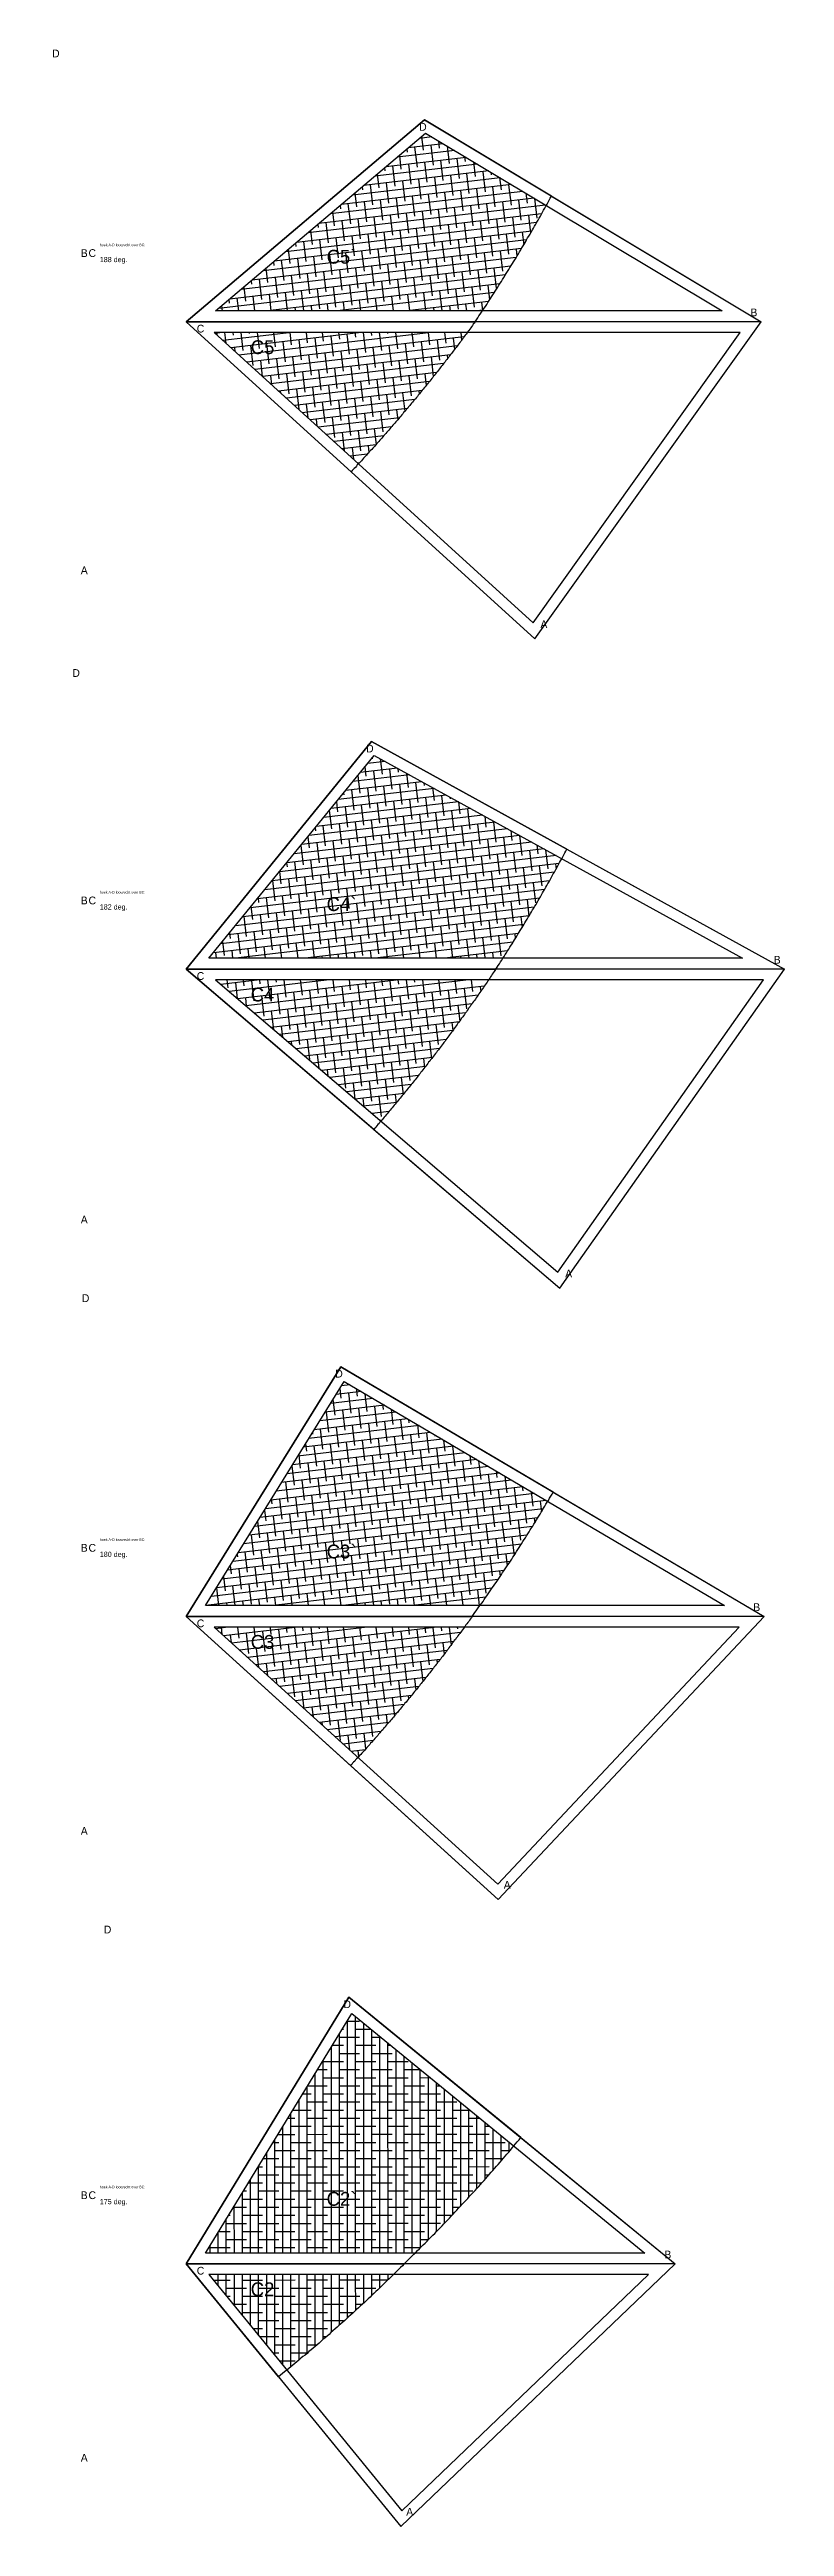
# Model space of a CAD drawing. Extents: x -8646 to 178477, y -34077 to 43180.
# Drawn here: x 174794 to 178202, y 22641 to 34119 of the extents above; entities that cross this region are included whole.
import ezdxf

# ---------------------------------------------------------------- set-up
doc = ezdxf.new("R2010")
doc.units = 0
doc.header["$MEASUREMENT"] = 0
for name, color, linetype in [('08-text.roosters', 7, 'CONTINUOUS'), ('81_roosters.GEVULD', 7, 'CONTINUOUS'), ('81_roosters.hatch', 252, 'CONTINUOUS'), ('81_roosters.offsets', 1, 'CONTINUOUS'), ('81_ROOSTERS_PLINE', 5, 'CONTINUOUS')]:
    doc.layers.add(name, color=color, linetype=linetype)
pattern_1 = [(173.33306, (-176495.31, 35858.085), (-4.35366, -37.24642), []), (263.33306, (-176495.31, 35858.085), (28.5391, -78.8465), [93.75, -56.25])]

msp = doc.modelspace()

# ---------------------------------------------------------------- texts
at = {"layer": '08-text.roosters'}
for s, height, p in [('D', 36, (174806, 34083, -1105)), ('D', 36, (176508, 33743)), ('B', 36, (174939, 33158)), ('C', 36, (174975, 33158)), ('hoek A-D loodrecht over BC: ', 12, (175027, 33208)), ('C5`', 64, (176079, 33127)), ('188 deg.', 24, (175027, 33134)), ('C', 36, (175477, 32808)), ('B', 36, (178044, 32883)), ('C5', 64, (175727, 32708)), ('A', 36, (174939, 31688, -1617)), ('A', 36, (177070, 31438)), ('D', 36, (174900, 31212, -860)), ('D', 36, (176262, 30862)), ('B', 36, (174939, 30158)), ('C', 36, (174975, 30158)), ('hoek A-D loodrecht over BC: ', 12, (175027, 30208)), ('C4`', 64, (176079, 30127)), ('182 deg.', 24, (175027, 30134)), ('C', 36, (175477, 29808)), ('B', 36, (178152, 29883)), ('C4', 64, (175727, 29708)), ('A', 36, (174939, 28679, -1733)), ('A', 36, (177185, 28429)), ('D', 36, (174944, 28315, -716)), ('D', 36, (176119, 27965)), ('hoek A-D loodrecht over BC: ', 12, (175027, 27208)), ('B', 36, (174939, 27158)), ('C', 36, (174975, 27158)), ('180 deg.', 24, (175027, 27134)), ('C3`', 64, (176079, 27127)), ('B', 36, (178057, 26883)), ('C', 36, (175477, 26808)), ('C3', 64, (175727, 26708)), ('A', 36, (174939, 25846, -1448)), ('A', 36, (176900, 25596)), ('D', 36, (175046, 25389, -755)), ('D', 36, (176157, 25043)), ('hoek A-D loodrecht over BC: ', 12, (175027, 24208)), ('B', 36, (174939, 24158)), ('C', 36, (174975, 24158)), ('175 deg.', 24, (175027, 24134)), ('C2`', 64, (176079, 24127)), ('B', 36, (177645, 23883)), ('C', 36, (175477, 23808)), ('C2', 64, (175727, 23708)), ('A', 36, (174939, 22941, -995)), ('A', 36, (176448, 22691))]:
    msp.add_text(s, height=height, dxfattribs=at).set_placement(p)

# ---------------------------------------------------------------- hatches: boundary and pattern name
at = {"layer": '81_roosters.hatch', "extrusion": (4.16334e-17, 1.56125e-16, -1)}
h = msp.add_hatch(dxfattribs=at)
h.set_pattern_fill('ANSI38', color=256, scale=300, style=0)
h.set_pattern_definition(pattern_1)
h.paths.add_polyline_path([(-177097, 33397), (-177096, 33394), (-177090, 33384), (-177085, 33375), (-177080, 33366), (-177075, 33357), (-177070, 33347), (-177064, 33338), (-177059, 33329), (-177054, 33319), (-177049, 33310), (-177043, 33301), (-177038, 33292), (-177033, 33283), (-177027, 33273), (-177022, 33264), (-177017, 33255), (-177011, 33246), (-177006, 33237), (-177001, 33227), (-176995, 33218), (-176990, 33209), (-176984, 33200), (-176979, 33191), (-176973, 33182), (-176968, 33172), (-176962, 33163), (-176957, 33154), (-176951, 33145), (-176946, 33136), (-176940, 33127), (-176935, 33118), (-176929, 33109), (-176924, 33100), (-176918, 33091), (-176912, 33082), (-176907, 33073), (-176901, 33063), (-176895, 33054), (-176890, 33045), (-176884, 33036), (-176878, 33027), (-176873, 33018), (-176867, 33009), (-176861, 33000), (-176855, 32992), (-176850, 32983), (-176844, 32974), (-176838, 32965), (-176832, 32956), (-176827, 32947), (-176821, 32938), (-176815, 32929), (-176809, 32920), (-176803, 32911), (-176801, 32908), (-175564, 32908), (-176538, 33732)])
h.paths.add_polyline_path([(-176731, 32808), (-176730, 32807), (-176726, 32801), (-176722, 32796), (-176717, 32790), (-176713, 32784), (-176709, 32779), (-176705, 32773), (-176701, 32767), (-176696, 32762), (-176692, 32756), (-176688, 32750), (-176684, 32745), (-176679, 32739), (-176675, 32734), (-176671, 32728), (-176666, 32722), (-176662, 32717), (-176658, 32711), (-176654, 32706), (-176649, 32700), (-176645, 32694), (-176641, 32689), (-176636, 32683), (-176632, 32678), (-176628, 32672), (-176623, 32666), (-176619, 32661), (-176615, 32655), (-176610, 32650), (-176606, 32644), (-176602, 32639), (-176597, 32633), (-176593, 32628), (-176588, 32622), (-176584, 32617), (-176580, 32611), (-176575, 32606), (-176571, 32600), (-176567, 32595), (-176562, 32589), (-176558, 32583), (-176553, 32578), (-176549, 32572), (-176544, 32567), (-176540, 32562), (-176536, 32556), (-176531, 32551), (-176527, 32545), (-176522, 32540), (-176518, 32534), (-176513, 32529), (-176509, 32523), (-176504, 32518), (-176500, 32512), (-176495, 32507), (-176491, 32501), (-176486, 32496), (-176482, 32491), (-176477, 32485), (-176473, 32480), (-176468, 32474), (-176464, 32469), (-176459, 32463), (-176455, 32458), (-176450, 32453), (-176446, 32447), (-176441, 32442), (-176436, 32437), (-176432, 32431), (-176427, 32426), (-176423, 32420), (-176418, 32415), (-176414, 32410), (-176409, 32404), (-176404, 32399), (-176400, 32394), (-176395, 32388), (-176391, 32383), (-176386, 32378), (-176381, 32372), (-176377, 32367), (-176372, 32362), (-176367, 32356), (-176363, 32351), (-176358, 32346), (-176354, 32340), (-176349, 32335), (-176344, 32330), (-176340, 32324), (-176335, 32319), (-176330, 32314), (-176326, 32309), (-176321, 32303), (-176316, 32298), (-176311, 32293), (-176307, 32287), (-176302, 32282), (-176297, 32277), (-176293, 32272), (-176288, 32266), (-176283, 32261), (-176278, 32256), (-176274, 32251), (-176269, 32246), (-176264, 32240), (-176259, 32235), (-176255, 32230), (-176250, 32225), (-176245, 32220), (-176240, 32214), (-176236, 32209), (-176231, 32204), (-176227, 32199), (-175557, 32808)])
h.paths.add_polyline_path([(-175743, 32692), (-175818, 32692), (-175818, 32788), (-175743, 32788)], flags=24)
h = msp.add_hatch(dxfattribs=at)
h.set_pattern_fill('ANSI38', color=256, scale=300, style=0)
h.set_pattern_definition(pattern_1)
h.paths.add_polyline_path([(-177169, 30370), (-177169, 30369), (-177164, 30360), (-177159, 30352), (-177154, 30343), (-177149, 30334), (-177145, 30325), (-177140, 30316), (-177135, 30307), (-177130, 30299), (-177125, 30290), (-177120, 30281), (-177115, 30272), (-177110, 30263), (-177105, 30255), (-177100, 30246), (-177095, 30237), (-177090, 30228), (-177085, 30219), (-177080, 30211), (-177075, 30202), (-177070, 30193), (-177065, 30184), (-177060, 30176), (-177055, 30167), (-177050, 30158), (-177044, 30150), (-177039, 30141), (-177034, 30132), (-177029, 30124), (-177024, 30115), (-177019, 30106), (-177013, 30098), (-177008, 30089), (-177003, 30080), (-176998, 30072), (-176993, 30063), (-176987, 30054), (-176982, 30046), (-176977, 30037), (-176972, 30029), (-176966, 30020), (-176961, 30011), (-176956, 30003), (-176950, 29994), (-176945, 29986), (-176940, 29977), (-176934, 29969), (-176929, 29960), (-176923, 29951), (-176918, 29943), (-176913, 29934), (-176907, 29926), (-176902, 29917), (-176896, 29909), (-176896, 29908), (-175533, 29908), (-176299, 30848)])
h.paths.add_polyline_path([(-176830, 29808), (-176827, 29804), (-176823, 29798), (-176818, 29791), (-176814, 29785), (-176810, 29779), (-176806, 29773), (-176802, 29767), (-176798, 29761), (-176794, 29755), (-176790, 29749), (-176785, 29743), (-176781, 29737), (-176777, 29731), (-176773, 29725), (-176769, 29719), (-176765, 29713), (-176760, 29707), (-176756, 29701), (-176752, 29696), (-176748, 29690), (-176744, 29684), (-176739, 29678), (-176735, 29672), (-176731, 29666), (-176727, 29660), (-176722, 29654), (-176718, 29648), (-176714, 29642), (-176710, 29636), (-176705, 29630), (-176701, 29624), (-176697, 29618), (-176693, 29612), (-176688, 29607), (-176684, 29601), (-176680, 29595), (-176675, 29589), (-176671, 29583), (-176667, 29577), (-176662, 29571), (-176658, 29565), (-176654, 29559), (-176649, 29554), (-176645, 29548), (-176641, 29542), (-176636, 29536), (-176632, 29530), (-176628, 29524), (-176623, 29518), (-176619, 29513), (-176614, 29507), (-176610, 29501), (-176606, 29495), (-176601, 29489), (-176597, 29484), (-176592, 29478), (-176588, 29472), (-176583, 29466), (-176579, 29460), (-176575, 29455), (-176570, 29449), (-176566, 29443), (-176561, 29437), (-176557, 29431), (-176552, 29426), (-176548, 29420), (-176543, 29414), (-176539, 29408), (-176534, 29403), (-176530, 29397), (-176525, 29391), (-176521, 29385), (-176516, 29380), (-176512, 29374), (-176507, 29368), (-176503, 29363), (-176498, 29357), (-176494, 29351), (-176489, 29345), (-176485, 29340), (-176480, 29334), (-176475, 29328), (-176471, 29323), (-176466, 29317), (-176462, 29311), (-176457, 29306), (-176453, 29300), (-176448, 29294), (-176443, 29289), (-176439, 29283), (-176434, 29277), (-176429, 29272), (-176425, 29266), (-176420, 29260), (-176416, 29255), (-176411, 29249), (-176406, 29243), (-176402, 29238), (-176397, 29232), (-176392, 29227), (-176388, 29221), (-176383, 29215), (-176378, 29210), (-176374, 29204), (-176369, 29199), (-176364, 29193), (-176359, 29187), (-176355, 29182), (-176350, 29176), (-176345, 29171), (-176341, 29165), (-176336, 29160), (-176331, 29154), (-176330, 29153), (-175563, 29808)])
h.paths.add_polyline_path([(-175743, 29692), (-175818, 29692), (-175818, 29788), (-175743, 29788)], flags=24)
h = msp.add_hatch(dxfattribs=at)
h.set_pattern_fill('ANSI38', color=256, scale=300, style=0)
h.set_pattern_definition(pattern_1)
h.paths.add_polyline_path([(-177104, 27391), (-177102, 27387), (-177096, 27378), (-177091, 27369), (-177085, 27360), (-177080, 27350), (-177074, 27341), (-177069, 27332), (-177063, 27323), (-177057, 27314), (-177052, 27305), (-177046, 27295), (-177040, 27286), (-177035, 27277), (-177029, 27268), (-177023, 27259), (-177018, 27250), (-177012, 27241), (-177006, 27232), (-177001, 27223), (-176995, 27214), (-176989, 27205), (-176983, 27195), (-176977, 27186), (-176972, 27177), (-176966, 27168), (-176960, 27159), (-176954, 27150), (-176948, 27141), (-176942, 27132), (-176937, 27123), (-176931, 27114), (-176925, 27105), (-176919, 27097), (-176913, 27088), (-176907, 27079), (-176901, 27070), (-176895, 27061), (-176889, 27052), (-176883, 27043), (-176877, 27034), (-176871, 27025), (-176865, 27016), (-176859, 27007), (-176853, 26999), (-176847, 26990), (-176841, 26981), (-176834, 26972), (-176828, 26963), (-176822, 26954), (-176816, 26946), (-176810, 26937), (-176804, 26928), (-176798, 26919), (-176791, 26911), (-176790, 26908), (-175517, 26908), (-176160, 27947)])
h.paths.add_polyline_path([(-176718, 26808), (-176717, 26807), (-176713, 26802), (-176709, 26796), (-176705, 26790), (-176701, 26785), (-176696, 26779), (-176692, 26774), (-176688, 26768), (-176684, 26762), (-176680, 26757), (-176676, 26751), (-176671, 26746), (-176667, 26740), (-176663, 26735), (-176659, 26729), (-176655, 26723), (-176650, 26718), (-176646, 26712), (-176642, 26707), (-176638, 26701), (-176634, 26696), (-176629, 26690), (-176625, 26685), (-176621, 26679), (-176617, 26674), (-176612, 26668), (-176608, 26662), (-176604, 26657), (-176600, 26651), (-176595, 26646), (-176591, 26640), (-176587, 26635), (-176582, 26629), (-176578, 26624), (-176574, 26618), (-176570, 26613), (-176565, 26607), (-176561, 26602), (-176557, 26597), (-176552, 26591), (-176548, 26586), (-176544, 26580), (-176539, 26575), (-176535, 26569), (-176531, 26564), (-176526, 26558), (-176522, 26553), (-176517, 26547), (-176513, 26542), (-176509, 26537), (-176504, 26531), (-176500, 26526), (-176496, 26520), (-176491, 26515), (-176487, 26510), (-176482, 26504), (-176478, 26499), (-176474, 26493), (-176469, 26488), (-176465, 26483), (-176460, 26477), (-176456, 26472), (-176451, 26466), (-176447, 26461), (-176442, 26456), (-176438, 26450), (-176434, 26445), (-176429, 26440), (-176425, 26434), (-176420, 26429), (-176416, 26424), (-176411, 26418), (-176407, 26413), (-176402, 26408), (-176398, 26402), (-176393, 26397), (-176389, 26392), (-176384, 26386), (-176380, 26381), (-176375, 26376), (-176371, 26370), (-176366, 26365), (-176361, 26360), (-176357, 26355), (-176352, 26349), (-176348, 26344), (-176343, 26339), (-176339, 26333), (-176334, 26328), (-176329, 26323), (-176325, 26318), (-176320, 26312), (-176316, 26307), (-176311, 26302), (-176307, 26297), (-176302, 26292), (-176297, 26286), (-176293, 26281), (-176288, 26276), (-176283, 26271), (-176279, 26265), (-176274, 26260), (-176270, 26255), (-176265, 26250), (-176260, 26245), (-176256, 26239), (-176251, 26234), (-176246, 26229), (-176242, 26224), (-176237, 26219), (-176232, 26214), (-176227, 26208), (-176224, 26204), (-175557, 26808)])
h.paths.add_polyline_path([(-175743, 26692), (-175818, 26692), (-175818, 26788), (-175743, 26788)], flags=24)
at = {"layer": '81_roosters.hatch'}
h = msp.add_hatch(dxfattribs=at)
h.set_pattern_fill('ANSI38', color=256, scale=300, style=0)
h.set_pattern_definition([(270.0126, (176438.476, 23858.085), (37.5, 0.0082), []), (0.0126, (176438.476, 23858.085), (74.9918, 37.5165), [93.75, -56.25])])
h.paths.add_polyline_path([(175895, 23366), (175903, 23373), (175913, 23381), (175922, 23388), (175932, 23396), (175941, 23404), (175950, 23412), (175960, 23420), (175969, 23428), (175979, 23435), (175988, 23443), (175997, 23451), (176007, 23459), (176016, 23467), (176025, 23475), (176035, 23483), (176044, 23491), (176053, 23499), (176062, 23507), (176072, 23515), (176081, 23523), (176090, 23531), (176099, 23539), (176108, 23548), (176118, 23556), (176127, 23564), (176136, 23572), (176145, 23580), (176154, 23588), (176163, 23596), (176172, 23605), (176181, 23613), (176191, 23621), (176200, 23629), (176209, 23638), (176218, 23646), (176227, 23654), (176236, 23663), (176245, 23671), (176254, 23679), (176263, 23688), (176271, 23696), (176280, 23704), (176289, 23713), (176298, 23721), (176307, 23730), (176316, 23738), (176325, 23747), (176334, 23755), (176342, 23764), (176351, 23772), (176360, 23781), (176369, 23789), (176378, 23798), (176386, 23806), (176388, 23808), (175533, 23808)])
h.paths.add_polyline_path([(176489, 23908), (176492, 23910), (176501, 23919), (176509, 23928), (176518, 23937), (176527, 23946), (176536, 23954), (176545, 23963), (176553, 23972), (176562, 23981), (176571, 23990), (176580, 23999), (176588, 24008), (176597, 24017), (176606, 24025), (176614, 24034), (176623, 24043), (176631, 24052), (176640, 24061), (176649, 24070), (176657, 24079), (176666, 24088), (176674, 24098), (176683, 24107), (176691, 24116), (176700, 24125), (176708, 24134), (176717, 24143), (176725, 24152), (176734, 24161), (176742, 24171), (176750, 24180), (176759, 24189), (176767, 24198), (176775, 24207), (176784, 24217), (176792, 24226), (176800, 24235), (176809, 24244), (176817, 24254), (176825, 24263), (176833, 24272), (176842, 24282), (176850, 24291), (176858, 24300), (176866, 24310), (176874, 24319), (176883, 24329), (176891, 24338), (176899, 24348), (176907, 24357), (176915, 24366), (176923, 24376), (176931, 24385), (176939, 24395), (176947, 24404), (176195, 25018), (175517, 23908)])
h.paths.add_polyline_path([(175711, 23692), (175850, 23692), (175850, 23788), (175711, 23788)], flags=24)

# ---------------------------------------------------------------- linework, layer by layer
at = {"layer": '81_roosters.GEVULD', "extrusion": (5.27356e-16, 3.33067e-16, -1)}
msp.add_lwpolyline([(-176768, 32858), (-176774, 32867), (-176780, 32876), (-176785, 32885), (-176791, 32893), (-176797, 32902), (-176803, 32911), (-176809, 32920), (-176815, 32929), (-176821, 32938), (-176827, 32947), (-176832, 32956), (-176838, 32965), (-176844, 32974), (-176850, 32983), (-176855, 32992), (-176861, 33000), (-176867, 33009), (-176873, 33018), (-176878, 33027), (-176884, 33036), (-176890, 33045), (-176895, 33054), (-176901, 33063), (-176907, 33073), (-176912, 33082), (-176918, 33091), (-176924, 33100), (-176929, 33109), (-176935, 33118), (-176940, 33127), (-176946, 33136), (-176951, 33145), (-176957, 33154), (-176962, 33163), (-176968, 33172), (-176973, 33182), (-176979, 33191), (-176984, 33200), (-176990, 33209), (-176995, 33218), (-177001, 33227), (-177006, 33237), (-177011, 33246), (-177017, 33255), (-177022, 33264), (-177027, 33273), (-177033, 33283), (-177038, 33292), (-177043, 33301), (-177049, 33310), (-177054, 33319), (-177059, 33329), (-177064, 33338), (-177070, 33347), (-177075, 33357), (-177080, 33366), (-177085, 33375), (-177090, 33384), (-177096, 33394), (-177101, 33403), (-177106, 33412), (-177111, 33422), (-177116, 33431), (-177121, 33440), (-176533, 33793), (-175427, 32858), (-176768, 32858)], dxfattribs=at)
at = {"layer": '81_roosters.GEVULD'}
for points in [[(176768, 32858), (176764, 32852), (176759, 32847), (176755, 32841), (176751, 32835), (176747, 32830), (176743, 32824), (176738, 32818), (176734, 32813), (176730, 32807), (176726, 32801), (176722, 32796), (176717, 32790), (176713, 32784), (176709, 32779), (176705, 32773), (176701, 32767), (176696, 32762), (176692, 32756), (176688, 32750), (176684, 32745), (176679, 32739), (176675, 32734), (176671, 32728), (176666, 32722), (176662, 32717), (176658, 32711), (176654, 32706), (176649, 32700), (176645, 32694), (176641, 32689), (176636, 32683), (176632, 32678), (176628, 32672), (176623, 32666), (176619, 32661), (176615, 32655), (176610, 32650), (176606, 32644), (176602, 32639), (176597, 32633), (176593, 32628), (176588, 32622), (176584, 32617), (176580, 32611), (176575, 32606), (176571, 32600), (176567, 32595), (176562, 32589), (176558, 32583), (176553, 32578), (176549, 32572), (176544, 32567), (176540, 32562), (176536, 32556), (176531, 32551), (176527, 32545), (176522, 32540), (176518, 32534), (176513, 32529), (176509, 32523), (176504, 32518), (176500, 32512), (176495, 32507), (176491, 32501), (176486, 32496), (176482, 32491), (176477, 32485), (176473, 32480), (176468, 32474), (176464, 32469), (176459, 32463), (176455, 32458), (176450, 32453), (176446, 32447), (176441, 32442), (176436, 32437), (176432, 32431), (176427, 32426), (176423, 32420), (176418, 32415), (176414, 32410), (176409, 32404), (176404, 32399), (176400, 32394), (176395, 32388), (176391, 32383), (176386, 32378), (176381, 32372), (176377, 32367), (176372, 32362), (176367, 32356), (176363, 32351), (176358, 32346), (176354, 32340), (176349, 32335), (176344, 32330), (176340, 32324), (176335, 32319), (176330, 32314), (176326, 32309), (176321, 32303), (176316, 32298), (176311, 32293), (176307, 32287), (176302, 32282), (176297, 32277), (176293, 32272), (176288, 32266), (176283, 32261), (176278, 32256), (176274, 32251), (176269, 32246), (176264, 32240), (176259, 32235), (176255, 32230), (176250, 32225), (176245, 32220), (176240, 32214), (176236, 32209), (176231, 32204), (176226, 32199), (176221, 32194), (176217, 32188), (176212, 32183), (176207, 32178), (176202, 32173), (176197, 32168), (176192, 32163), (175427, 32858), (176768, 32858)], [(176863, 29858), (176859, 29852), (176855, 29846), (176851, 29840), (176847, 29834), (176843, 29828), (176839, 29822), (176835, 29816), (176831, 29810), (176827, 29804), (176823, 29798), (176818, 29791), (176814, 29785), (176810, 29779), (176806, 29773), (176802, 29767), (176798, 29761), (176794, 29755), (176790, 29749), (176785, 29743), (176781, 29737), (176777, 29731), (176773, 29725), (176769, 29719), (176765, 29713), (176760, 29707), (176756, 29701), (176752, 29696), (176748, 29690), (176744, 29684), (176739, 29678), (176735, 29672), (176731, 29666), (176727, 29660), (176722, 29654), (176718, 29648), (176714, 29642), (176710, 29636), (176705, 29630), (176701, 29624), (176697, 29618), (176693, 29612), (176688, 29607), (176684, 29601), (176680, 29595), (176675, 29589), (176671, 29583), (176667, 29577), (176662, 29571), (176658, 29565), (176654, 29559), (176649, 29554), (176645, 29548), (176641, 29542), (176636, 29536), (176632, 29530), (176628, 29524), (176623, 29518), (176619, 29513), (176614, 29507), (176610, 29501), (176606, 29495), (176601, 29489), (176597, 29484), (176592, 29478), (176588, 29472), (176583, 29466), (176579, 29460), (176575, 29455), (176570, 29449), (176566, 29443), (176561, 29437), (176557, 29431), (176552, 29426), (176548, 29420), (176543, 29414), (176539, 29408), (176534, 29403), (176530, 29397), (176525, 29391), (176521, 29385), (176516, 29380), (176512, 29374), (176507, 29368), (176503, 29363), (176498, 29357), (176494, 29351), (176489, 29345), (176485, 29340), (176480, 29334), (176475, 29328), (176471, 29323), (176466, 29317), (176462, 29311), (176457, 29306), (176453, 29300), (176448, 29294), (176443, 29289), (176439, 29283), (176434, 29277), (176429, 29272), (176425, 29266), (176420, 29260), (176416, 29255), (176411, 29249), (176406, 29243), (176402, 29238), (176397, 29232), (176392, 29227), (176388, 29221), (176383, 29215), (176378, 29210), (176374, 29204), (176369, 29199), (176364, 29193), (176359, 29187), (176355, 29182), (176350, 29176), (176345, 29171), (176341, 29165), (176336, 29160), (176331, 29154), (176326, 29149), (176322, 29143), (176317, 29137), (176312, 29132), (176307, 29126), (176302, 29121), (176298, 29115), (175427, 29858), (176863, 29858)], [(176754, 26858), (176750, 26852), (176746, 26847), (176742, 26841), (176738, 26835), (176733, 26830), (176729, 26824), (176725, 26819), (176721, 26813), (176717, 26807), (176713, 26802), (176709, 26796), (176705, 26790), (176701, 26785), (176696, 26779), (176692, 26774), (176688, 26768), (176684, 26762), (176680, 26757), (176676, 26751), (176671, 26746), (176667, 26740), (176663, 26735), (176659, 26729), (176655, 26723), (176650, 26718), (176646, 26712), (176642, 26707), (176638, 26701), (176634, 26696), (176629, 26690), (176625, 26685), (176621, 26679), (176617, 26674), (176612, 26668), (176608, 26662), (176604, 26657), (176600, 26651), (176595, 26646), (176591, 26640), (176587, 26635), (176582, 26629), (176578, 26624), (176574, 26618), (176570, 26613), (176565, 26607), (176561, 26602), (176557, 26597), (176552, 26591), (176548, 26586), (176544, 26580), (176539, 26575), (176535, 26569), (176531, 26564), (176526, 26558), (176522, 26553), (176517, 26547), (176513, 26542), (176509, 26537), (176504, 26531), (176500, 26526), (176496, 26520), (176491, 26515), (176487, 26510), (176482, 26504), (176478, 26499), (176474, 26493), (176469, 26488), (176465, 26483), (176460, 26477), (176456, 26472), (176451, 26466), (176447, 26461), (176442, 26456), (176438, 26450), (176434, 26445), (176429, 26440), (176425, 26434), (176420, 26429), (176416, 26424), (176411, 26418), (176407, 26413), (176402, 26408), (176398, 26402), (176393, 26397), (176389, 26392), (176384, 26386), (176380, 26381), (176375, 26376), (176371, 26370), (176366, 26365), (176361, 26360), (176357, 26355), (176352, 26349), (176348, 26344), (176343, 26339), (176339, 26333), (176334, 26328), (176329, 26323), (176325, 26318), (176320, 26312), (176316, 26307), (176311, 26302), (176307, 26297), (176302, 26292), (176297, 26286), (176293, 26281), (176288, 26276), (176283, 26271), (176279, 26265), (176274, 26260), (176270, 26255), (176265, 26250), (176260, 26245), (176256, 26239), (176251, 26234), (176246, 26229), (176242, 26224), (176237, 26219), (176232, 26214), (176227, 26208), (176223, 26203), (176218, 26198), (176213, 26193), (176209, 26188), (176204, 26183), (176199, 26178), (176195, 26172), (176190, 26167), (175427, 26858), (176754, 26858)], [(176438, 23858), (176430, 23849), (176421, 23841), (176412, 23832), (176404, 23824), (176395, 23815), (176386, 23806), (176378, 23798), (176369, 23789), (176360, 23781), (176351, 23772), (176342, 23764), (176334, 23755), (176325, 23747), (176316, 23738), (176307, 23730), (176298, 23721), (176289, 23713), (176280, 23704), (176271, 23696), (176263, 23688), (176254, 23679), (176245, 23671), (176236, 23663), (176227, 23654), (176218, 23646), (176209, 23638), (176200, 23629), (176191, 23621), (176181, 23613), (176172, 23605), (176163, 23596), (176154, 23588), (176145, 23580), (176136, 23572), (176127, 23564), (176118, 23556), (176108, 23548), (176099, 23539), (176090, 23531), (176081, 23523), (176072, 23515), (176062, 23507), (176053, 23499), (176044, 23491), (176035, 23483), (176025, 23475), (176016, 23467), (176007, 23459), (175997, 23451), (175988, 23443), (175979, 23435), (175969, 23428), (175960, 23420), (175950, 23412), (175941, 23404), (175932, 23396), (175922, 23388), (175913, 23381), (175903, 23373), (175894, 23365), (175884, 23357), (175875, 23350), (175865, 23342), (175856, 23334), (175427, 23858), (176438, 23858)]]:
    msp.add_lwpolyline(points, dxfattribs=at)
at = {"layer": '81_roosters.GEVULD', "extrusion": (2.77556e-17, -5.76796e-16, -1)}
msp.add_lwpolyline([(-176863, 29858), (-176869, 29867), (-176874, 29875), (-176880, 29883), (-176885, 29892), (-176891, 29900), (-176896, 29909), (-176902, 29917), (-176907, 29926), (-176913, 29934), (-176918, 29943), (-176923, 29951), (-176929, 29960), (-176934, 29969), (-176940, 29977), (-176945, 29986), (-176950, 29994), (-176956, 30003), (-176961, 30011), (-176966, 30020), (-176972, 30029), (-176977, 30037), (-176982, 30046), (-176987, 30054), (-176993, 30063), (-176998, 30072), (-177003, 30080), (-177008, 30089), (-177013, 30098), (-177019, 30106), (-177024, 30115), (-177029, 30124), (-177034, 30132), (-177039, 30141), (-177044, 30150), (-177050, 30158), (-177055, 30167), (-177060, 30176), (-177065, 30184), (-177070, 30193), (-177075, 30202), (-177080, 30211), (-177085, 30219), (-177090, 30228), (-177095, 30237), (-177100, 30246), (-177105, 30255), (-177110, 30263), (-177115, 30272), (-177120, 30281), (-177125, 30290), (-177130, 30299), (-177135, 30307), (-177140, 30316), (-177145, 30325), (-177149, 30334), (-177154, 30343), (-177159, 30352), (-177164, 30360), (-177169, 30369), (-177174, 30378), (-177178, 30387), (-177183, 30396), (-177188, 30405), (-177193, 30414), (-176287, 30912), (-175427, 29858), (-176863, 29858)], dxfattribs=at)
at = {"layer": '81_roosters.GEVULD', "extrusion": (-1.38778e-16, -2.58474e-16, -1)}
msp.add_lwpolyline([(-176754, 26858), (-176760, 26867), (-176766, 26876), (-176773, 26884), (-176779, 26893), (-176785, 26902), (-176791, 26911), (-176798, 26919), (-176804, 26928), (-176810, 26937), (-176816, 26946), (-176822, 26954), (-176828, 26963), (-176834, 26972), (-176841, 26981), (-176847, 26990), (-176853, 26999), (-176859, 27007), (-176865, 27016), (-176871, 27025), (-176877, 27034), (-176883, 27043), (-176889, 27052), (-176895, 27061), (-176901, 27070), (-176907, 27079), (-176913, 27088), (-176919, 27097), (-176925, 27105), (-176931, 27114), (-176937, 27123), (-176942, 27132), (-176948, 27141), (-176954, 27150), (-176960, 27159), (-176966, 27168), (-176972, 27177), (-176977, 27186), (-176983, 27195), (-176989, 27205), (-176995, 27214), (-177001, 27223), (-177006, 27232), (-177012, 27241), (-177018, 27250), (-177023, 27259), (-177029, 27268), (-177035, 27277), (-177040, 27286), (-177046, 27295), (-177052, 27305), (-177057, 27314), (-177063, 27323), (-177069, 27332), (-177074, 27341), (-177080, 27350), (-177085, 27360), (-177091, 27369), (-177096, 27378), (-177102, 27387), (-177107, 27396), (-177113, 27406), (-177118, 27415), (-177124, 27424), (-177129, 27434), (-176144, 28015), (-175427, 26858), (-176754, 26858)], dxfattribs=at)
at = {"layer": '81_roosters.GEVULD', "extrusion": (-2.77556e-16, 1.56125e-16, -1)}
msp.add_lwpolyline([(-176438, 23858), (-176447, 23867), (-176456, 23875), (-176465, 23884), (-176474, 23893), (-176483, 23902), (-176492, 23910), (-176501, 23919), (-176509, 23928), (-176518, 23937), (-176527, 23946), (-176536, 23954), (-176545, 23963), (-176553, 23972), (-176562, 23981), (-176571, 23990), (-176580, 23999), (-176588, 24008), (-176597, 24017), (-176606, 24025), (-176614, 24034), (-176623, 24043), (-176631, 24052), (-176640, 24061), (-176649, 24070), (-176657, 24079), (-176666, 24088), (-176674, 24098), (-176683, 24107), (-176691, 24116), (-176700, 24125), (-176708, 24134), (-176717, 24143), (-176725, 24152), (-176734, 24161), (-176742, 24171), (-176750, 24180), (-176759, 24189), (-176767, 24198), (-176775, 24207), (-176784, 24217), (-176792, 24226), (-176800, 24235), (-176809, 24244), (-176817, 24254), (-176825, 24263), (-176833, 24272), (-176842, 24282), (-176850, 24291), (-176858, 24300), (-176866, 24310), (-176874, 24319), (-176883, 24329), (-176891, 24338), (-176899, 24348), (-176907, 24357), (-176915, 24366), (-176923, 24376), (-176931, 24385), (-176939, 24395), (-176947, 24404), (-176955, 24414), (-176963, 24424), (-176971, 24433), (-176979, 24443), (-176182, 25093), (-175427, 23858), (-176438, 23858)], dxfattribs=at)
at = {"layer": '81_roosters.offsets', "flags": 128}
for points in [[(175427, 32858), (176533, 33793), (178094, 32858)], [(175564, 32908), (176538, 33732), (177913, 32908)], [(175427, 32858), (177045, 31388), (178094, 32858)], [(175557, 32808), (177037, 31463), (177997, 32808)], [(175427, 29858), (176287, 30912), (178202, 29858)], [(175533, 29908), (176299, 30848), (178007, 29908)], [(175427, 29858), (177160, 28379), (178202, 29858)], [(175563, 29808), (177151, 28453), (178105, 29808)], [(175427, 26858), (176144, 28015), (178107, 26858)], [(175517, 26908), (176160, 27947), (177923, 26908)], [(175427, 26858), (176875, 25546), (178107, 26858)], [(175557, 26808), (176872, 25617), (177991, 26808)], [(175427, 23858), (176182, 25093), (177695, 23858)], [(175517, 23908), (176195, 25018), (177555, 23908)], [(175427, 23858), (176423, 22641), (177695, 23858)], [(175533, 23808), (176427, 22714), (177571, 23808)]]:
    msp.add_lwpolyline(points, close=True, dxfattribs=at)
at = {"layer": '81_ROOSTERS_PLINE', "extrusion": (-0.989768, -0.142688, -1.08594e-15)}
msp.add_lwpolyline([(-7859, -1340), (-7868, -1346), (-7876, -1352), (-7885, -1358), (-7894, -1364), (-7903, -1370), (-7912, -1376), (-7921, -1382), (-7930, -1387), (-7939, -1393), (-7948, -1399), (-7956, -1405), (-7965, -1411), (-7974, -1417), (-7983, -1422), (-7992, -1428), (-8001, -1434), (-8010, -1440), (-8019, -1445), (-8028, -1451), (-8037, -1457), (-8046, -1462), (-8055, -1468), (-8064, -1474), (-8073, -1479), (-8082, -1485), (-8091, -1491), (-8100, -1496), (-8109, -1502), (-8119, -1507), (-8128, -1513), (-8137, -1518), (-8146, -1524), (-8155, -1529), (-8164, -1535), (-8173, -1540), (-8182, -1546), (-8191, -1551), (-8201, -1557), (-8210, -1562), (-8219, -1568), (-8228, -1573), (-8237, -1579), (-8246, -1584), (-8256, -1589), (-8265, -1595), (-8274, -1600), (-8283, -1605), (-8292, -1611), (-8302, -1616), (-8311, -1621), (-8320, -1626), (-8329, -1632), (-8339, -1637), (-8348, -1642), (-8357, -1647), (-8367, -1653), (-8376, -1658), (-8385, -1663), (-8394, -1668), (-8404, -1673), (-8413, -1678), (-8422, -1684), (-8432, -1689), (-8441, -1694), (-8794, -1105), (-7859, 0), (-7859, -1340)], dxfattribs=at)
at = {"layer": '81_ROOSTERS_PLINE', "extrusion": (0.989768, 0.142688, 1.60288e-15)}
msp.add_lwpolyline([(8441, -1694), (7859, -2667), (7859, -1340), (7868, -1346), (7876, -1352), (7885, -1358), (7894, -1364), (7903, -1370), (7912, -1376), (7921, -1382), (7930, -1387), (7939, -1393), (7948, -1399), (7956, -1405), (7965, -1411), (7974, -1417), (7983, -1422), (7992, -1428), (8001, -1434), (8010, -1440), (8019, -1445), (8028, -1451), (8037, -1457), (8046, -1462), (8055, -1468), (8064, -1474), (8073, -1479), (8082, -1485), (8091, -1491), (8100, -1496), (8109, -1502), (8119, -1507), (8128, -1513), (8137, -1518), (8146, -1524), (8155, -1529), (8164, -1535), (8173, -1540), (8182, -1546), (8191, -1551), (8201, -1557), (8210, -1562), (8219, -1568), (8228, -1573), (8237, -1579), (8246, -1584), (8256, -1589), (8265, -1595), (8274, -1600), (8283, -1605), (8292, -1611), (8302, -1616), (8311, -1621), (8320, -1626), (8329, -1632), (8339, -1637), (8348, -1642), (8357, -1647), (8367, -1653), (8376, -1658), (8385, -1663), (8394, -1668), (8404, -1673), (8413, -1678), (8422, -1684), (8432, -1689), (8441, -1694)], dxfattribs=at)
at = {"layer": '81_ROOSTERS_PLINE'}
for points in [[(177121, 33440), (178094, 32858), (176768, 32858), (176774, 32867), (176780, 32876), (176785, 32885), (176791, 32893), (176797, 32902), (176803, 32911), (176809, 32920), (176815, 32929), (176821, 32938), (176827, 32947), (176832, 32956), (176838, 32965), (176844, 32974), (176850, 32983), (176855, 32992), (176861, 33000), (176867, 33009), (176873, 33018), (176878, 33027), (176884, 33036), (176890, 33045), (176895, 33054), (176901, 33063), (176907, 33073), (176912, 33082), (176918, 33091), (176924, 33100), (176929, 33109), (176935, 33118), (176940, 33127), (176946, 33136), (176951, 33145), (176957, 33154), (176962, 33163), (176968, 33172), (176973, 33182), (176979, 33191), (176984, 33200), (176990, 33209), (176995, 33218), (177001, 33227), (177006, 33237), (177011, 33246), (177017, 33255), (177022, 33264), (177027, 33273), (177033, 33283), (177038, 33292), (177043, 33301), (177049, 33310), (177054, 33319), (177059, 33329), (177064, 33338), (177070, 33347), (177075, 33357), (177080, 33366), (177085, 33375), (177090, 33384), (177096, 33394), (177101, 33403), (177106, 33412), (177111, 33422), (177116, 33431), (177121, 33440)], [(177193, 30414), (178202, 29858), (176863, 29858), (176869, 29867), (176874, 29875), (176880, 29883), (176885, 29892), (176891, 29900), (176896, 29909), (176902, 29917), (176907, 29926), (176913, 29934), (176918, 29943), (176923, 29951), (176929, 29960), (176934, 29969), (176940, 29977), (176945, 29986), (176950, 29994), (176956, 30003), (176961, 30011), (176966, 30020), (176972, 30029), (176977, 30037), (176982, 30046), (176987, 30054), (176993, 30063), (176998, 30072), (177003, 30080), (177008, 30089), (177013, 30098), (177019, 30106), (177024, 30115), (177029, 30124), (177034, 30132), (177039, 30141), (177044, 30150), (177050, 30158), (177055, 30167), (177060, 30176), (177065, 30184), (177070, 30193), (177075, 30202), (177080, 30211), (177085, 30219), (177090, 30228), (177095, 30237), (177100, 30246), (177105, 30255), (177110, 30263), (177115, 30272), (177120, 30281), (177125, 30290), (177130, 30299), (177135, 30307), (177140, 30316), (177145, 30325), (177149, 30334), (177154, 30343), (177159, 30352), (177164, 30360), (177169, 30369), (177174, 30378), (177178, 30387), (177183, 30396), (177188, 30405), (177193, 30414)]]:
    msp.add_lwpolyline(points, dxfattribs=at)
at = {"layer": '81_ROOSTERS_PLINE', "extrusion": (1, -4.89002e-16, 1.1241e-15)}
msp.add_lwpolyline([(33158, -1340), (33152, -1336), (33147, -1332), (33141, -1328), (33135, -1324), (33130, -1319), (33124, -1315), (33118, -1311), (33113, -1307), (33107, -1303), (33101, -1298), (33096, -1294), (33090, -1290), (33084, -1286), (33079, -1282), (33073, -1277), (33067, -1273), (33062, -1269), (33056, -1265), (33050, -1260), (33045, -1256), (33039, -1252), (33034, -1248), (33028, -1243), (33022, -1239), (33017, -1235), (33011, -1230), (33006, -1226), (33000, -1222), (32994, -1218), (32989, -1213), (32983, -1209), (32978, -1205), (32972, -1200), (32966, -1196), (32961, -1192), (32955, -1187), (32950, -1183), (32944, -1179), (32939, -1174), (32933, -1170), (32928, -1165), (32922, -1161), (32917, -1157), (32911, -1152), (32906, -1148), (32900, -1144), (32895, -1139), (32889, -1135), (32883, -1130), (32878, -1126), (32872, -1121), (32867, -1117), (32862, -1113), (32856, -1108), (32851, -1104), (32845, -1099), (32840, -1095), (32834, -1090), (32829, -1086), (32823, -1081), (32818, -1077), (32812, -1072), (32807, -1068), (32801, -1063), (32796, -1059), (32791, -1054), (32785, -1050), (32780, -1045), (32774, -1041), (32769, -1036), (32763, -1032), (32758, -1027), (32753, -1023), (32747, -1018), (32742, -1014), (32737, -1009), (32731, -1005), (32726, -1000), (32720, -995), (32715, -991), (32710, -986), (32704, -982), (32699, -977), (32694, -972), (32688, -968), (32683, -963), (32678, -959), (32672, -954), (32667, -949), (32662, -945), (32656, -940), (32651, -935), (32646, -931), (32640, -926), (32635, -921), (32630, -917), (32624, -912), (32619, -908), (32614, -903), (32609, -898), (32603, -893), (32598, -889), (32593, -884), (32587, -879), (32582, -875), (32577, -870), (32572, -865), (32566, -861), (32561, -856), (32556, -851), (32551, -846), (32546, -842), (32540, -837), (32535, -832), (32530, -827), (32525, -823), (32520, -818), (32514, -813), (32509, -808), (32504, -803), (32499, -799), (32494, -794), (32488, -789), (32483, -784), (32478, -779), (32473, -775), (32468, -770), (32463, -765), (33158, 0), (33158, -1340)], dxfattribs=at)
at = {"layer": '81_ROOSTERS_PLINE', "extrusion": (-1, 7.38802e-16, -1.41553e-15)}
msp.add_lwpolyline([(-32463, -765), (-31688, -1617), (-33158, -2667), (-33158, -1340), (-33152, -1336), (-33147, -1332), (-33141, -1328), (-33135, -1324), (-33130, -1319), (-33124, -1315), (-33118, -1311), (-33113, -1307), (-33107, -1303), (-33101, -1298), (-33096, -1294), (-33090, -1290), (-33084, -1286), (-33079, -1282), (-33073, -1277), (-33067, -1273), (-33062, -1269), (-33056, -1265), (-33050, -1260), (-33045, -1256), (-33039, -1252), (-33034, -1248), (-33028, -1243), (-33022, -1239), (-33017, -1235), (-33011, -1230), (-33006, -1226), (-33000, -1222), (-32994, -1218), (-32989, -1213), (-32983, -1209), (-32978, -1205), (-32972, -1200), (-32966, -1196), (-32961, -1192), (-32955, -1187), (-32950, -1183), (-32944, -1179), (-32939, -1174), (-32933, -1170), (-32928, -1165), (-32922, -1161), (-32917, -1157), (-32911, -1152), (-32906, -1148), (-32900, -1144), (-32895, -1139), (-32889, -1135), (-32883, -1130), (-32878, -1126), (-32872, -1121), (-32867, -1117), (-32862, -1113), (-32856, -1108), (-32851, -1104), (-32845, -1099), (-32840, -1095), (-32834, -1090), (-32829, -1086), (-32823, -1081), (-32818, -1077), (-32812, -1072), (-32807, -1068), (-32801, -1063), (-32796, -1059), (-32791, -1054), (-32785, -1050), (-32780, -1045), (-32774, -1041), (-32769, -1036), (-32763, -1032), (-32758, -1027), (-32753, -1023), (-32747, -1018), (-32742, -1014), (-32737, -1009), (-32731, -1005), (-32726, -1000), (-32720, -995), (-32715, -991), (-32710, -986), (-32704, -982), (-32699, -977), (-32694, -972), (-32688, -968), (-32683, -963), (-32678, -959), (-32672, -954), (-32667, -949), (-32662, -945), (-32656, -940), (-32651, -935), (-32646, -931), (-32640, -926), (-32635, -921), (-32630, -917), (-32624, -912), (-32619, -908), (-32614, -903), (-32609, -898), (-32603, -893), (-32598, -889), (-32593, -884), (-32587, -879), (-32582, -875), (-32577, -870), (-32572, -865), (-32566, -861), (-32561, -856), (-32556, -851), (-32551, -846), (-32546, -842), (-32540, -837), (-32535, -832), (-32530, -827), (-32525, -823), (-32520, -818), (-32514, -813), (-32509, -808), (-32504, -803), (-32499, -799), (-32494, -794), (-32488, -789), (-32483, -784), (-32478, -779), (-32473, -775), (-32468, -770), (-32463, -765)], dxfattribs=at)
at = {"layer": '81_ROOSTERS_PLINE', "extrusion": (8.32667e-16, 4.85723e-16, -1)}
msp.add_lwpolyline([(-176192, 32163), (-177045, 31388), (-178094, 32858), (-176768, 32858), (-176764, 32852), (-176759, 32847), (-176755, 32841), (-176751, 32835), (-176747, 32830), (-176743, 32824), (-176738, 32818), (-176734, 32813), (-176730, 32807), (-176726, 32801), (-176722, 32796), (-176717, 32790), (-176713, 32784), (-176709, 32779), (-176705, 32773), (-176701, 32767), (-176696, 32762), (-176692, 32756), (-176688, 32750), (-176684, 32745), (-176679, 32739), (-176675, 32734), (-176671, 32728), (-176666, 32722), (-176662, 32717), (-176658, 32711), (-176654, 32706), (-176649, 32700), (-176645, 32694), (-176641, 32689), (-176636, 32683), (-176632, 32678), (-176628, 32672), (-176623, 32666), (-176619, 32661), (-176615, 32655), (-176610, 32650), (-176606, 32644), (-176602, 32639), (-176597, 32633), (-176593, 32628), (-176588, 32622), (-176584, 32617), (-176580, 32611), (-176575, 32606), (-176571, 32600), (-176567, 32595), (-176562, 32589), (-176558, 32583), (-176553, 32578), (-176549, 32572), (-176544, 32567), (-176540, 32562), (-176536, 32556), (-176531, 32551), (-176527, 32545), (-176522, 32540), (-176518, 32534), (-176513, 32529), (-176509, 32523), (-176504, 32518), (-176500, 32512), (-176495, 32507), (-176491, 32501), (-176486, 32496), (-176482, 32491), (-176477, 32485), (-176473, 32480), (-176468, 32474), (-176464, 32469), (-176459, 32463), (-176455, 32458), (-176450, 32453), (-176446, 32447), (-176441, 32442), (-176436, 32437), (-176432, 32431), (-176427, 32426), (-176423, 32420), (-176418, 32415), (-176414, 32410), (-176409, 32404), (-176404, 32399), (-176400, 32394), (-176395, 32388), (-176391, 32383), (-176386, 32378), (-176381, 32372), (-176377, 32367), (-176372, 32362), (-176367, 32356), (-176363, 32351), (-176358, 32346), (-176354, 32340), (-176349, 32335), (-176344, 32330), (-176340, 32324), (-176335, 32319), (-176330, 32314), (-176326, 32309), (-176321, 32303), (-176316, 32298), (-176311, 32293), (-176307, 32287), (-176302, 32282), (-176297, 32277), (-176293, 32272), (-176288, 32266), (-176283, 32261), (-176278, 32256), (-176274, 32251), (-176269, 32246), (-176264, 32240), (-176259, 32235), (-176255, 32230), (-176250, 32225), (-176245, 32220), (-176240, 32214), (-176236, 32209), (-176231, 32204), (-176226, 32199), (-176221, 32194), (-176217, 32188), (-176212, 32183), (-176207, 32178), (-176202, 32173), (-176197, 32168), (-176192, 32163)], dxfattribs=at)
at = {"layer": '81_ROOSTERS_PLINE', "extrusion": (-0.99931, -0.037137, 5.94143e-17)}
msp.add_lwpolyline([(-23641, -1436), (-23649, -1441), (-23658, -1447), (-23666, -1452), (-23675, -1458), (-23683, -1463), (-23692, -1469), (-23700, -1474), (-23709, -1480), (-23717, -1485), (-23726, -1491), (-23734, -1496), (-23743, -1501), (-23751, -1507), (-23760, -1512), (-23769, -1518), (-23777, -1523), (-23786, -1528), (-23794, -1534), (-23803, -1539), (-23811, -1544), (-23820, -1549), (-23829, -1555), (-23837, -1560), (-23846, -1565), (-23854, -1570), (-23863, -1576), (-23872, -1581), (-23880, -1586), (-23889, -1591), (-23898, -1596), (-23906, -1602), (-23915, -1607), (-23924, -1612), (-23932, -1617), (-23941, -1622), (-23950, -1627), (-23959, -1632), (-23967, -1637), (-23976, -1643), (-23985, -1648), (-23994, -1653), (-24002, -1658), (-24011, -1663), (-24020, -1668), (-24029, -1673), (-24037, -1678), (-24046, -1683), (-24055, -1688), (-24064, -1693), (-24073, -1697), (-24081, -1702), (-24090, -1707), (-24099, -1712), (-24108, -1717), (-24117, -1722), (-24126, -1727), (-24134, -1732), (-24143, -1737), (-24152, -1741), (-24161, -1746), (-24170, -1751), (-24179, -1756), (-24188, -1761), (-24197, -1765), (-24695, -860), (-23641, 0), (-23641, -1436)], dxfattribs=at)
at = {"layer": '81_ROOSTERS_PLINE', "extrusion": (0.99931, 0.037137, -5.1608e-17)}
msp.add_lwpolyline([(24197, -1765), (23641, -2774), (23641, -1436), (23649, -1441), (23658, -1447), (23666, -1452), (23675, -1458), (23683, -1463), (23692, -1469), (23700, -1474), (23709, -1480), (23717, -1485), (23726, -1491), (23734, -1496), (23743, -1501), (23751, -1507), (23760, -1512), (23769, -1518), (23777, -1523), (23786, -1528), (23794, -1534), (23803, -1539), (23811, -1544), (23820, -1549), (23829, -1555), (23837, -1560), (23846, -1565), (23854, -1570), (23863, -1576), (23872, -1581), (23880, -1586), (23889, -1591), (23898, -1596), (23906, -1602), (23915, -1607), (23924, -1612), (23932, -1617), (23941, -1622), (23950, -1627), (23959, -1632), (23967, -1637), (23976, -1643), (23985, -1648), (23994, -1653), (24002, -1658), (24011, -1663), (24020, -1668), (24029, -1673), (24037, -1678), (24046, -1683), (24055, -1688), (24064, -1693), (24073, -1697), (24081, -1702), (24090, -1707), (24099, -1712), (24108, -1717), (24117, -1722), (24126, -1727), (24134, -1732), (24143, -1737), (24152, -1741), (24161, -1746), (24170, -1751), (24179, -1756), (24188, -1761), (24197, -1765)], dxfattribs=at)
at = {"layer": '81_ROOSTERS_PLINE', "extrusion": (1, 1.37062e-15, 2.04697e-16)}
msp.add_lwpolyline([(30158, -1436), (30152, -1432), (30146, -1428), (30140, -1424), (30134, -1420), (30128, -1416), (30122, -1412), (30116, -1407), (30110, -1403), (30104, -1399), (30098, -1395), (30091, -1391), (30085, -1387), (30079, -1383), (30073, -1379), (30067, -1375), (30061, -1370), (30055, -1366), (30049, -1362), (30043, -1358), (30037, -1354), (30031, -1350), (30025, -1346), (30019, -1341), (30013, -1337), (30007, -1333), (30001, -1329), (29996, -1325), (29990, -1320), (29984, -1316), (29978, -1312), (29972, -1308), (29966, -1303), (29960, -1299), (29954, -1295), (29948, -1291), (29942, -1286), (29936, -1282), (29930, -1278), (29924, -1274), (29918, -1269), (29912, -1265), (29907, -1261), (29901, -1257), (29895, -1252), (29889, -1248), (29883, -1244), (29877, -1239), (29871, -1235), (29865, -1231), (29859, -1226), (29854, -1222), (29848, -1218), (29842, -1213), (29836, -1209), (29830, -1204), (29824, -1200), (29818, -1196), (29813, -1191), (29807, -1187), (29801, -1183), (29795, -1178), (29789, -1174), (29784, -1169), (29778, -1165), (29772, -1161), (29766, -1156), (29760, -1152), (29755, -1147), (29749, -1143), (29743, -1138), (29737, -1134), (29731, -1129), (29726, -1125), (29720, -1120), (29714, -1116), (29708, -1111), (29703, -1107), (29697, -1102), (29691, -1098), (29685, -1093), (29680, -1089), (29674, -1084), (29668, -1080), (29663, -1075), (29657, -1071), (29651, -1066), (29645, -1062), (29640, -1057), (29634, -1053), (29628, -1048), (29623, -1043), (29617, -1039), (29611, -1034), (29606, -1030), (29600, -1025), (29594, -1021), (29589, -1016), (29583, -1011), (29577, -1007), (29572, -1002), (29566, -997), (29560, -993), (29555, -988), (29549, -983), (29543, -979), (29538, -974), (29532, -970), (29527, -965), (29521, -960), (29515, -955), (29510, -951), (29504, -946), (29499, -941), (29493, -937), (29487, -932), (29482, -927), (29476, -923), (29471, -918), (29465, -913), (29460, -908), (29454, -904), (29449, -899), (29443, -894), (29437, -889), (29432, -885), (29426, -880), (29421, -875), (29415, -870), (30158, 0), (30158, -1436)], dxfattribs=at)
at = {"layer": '81_ROOSTERS_PLINE', "extrusion": (-1, -8.1551e-16, 3.01842e-16)}
msp.add_lwpolyline([(-29415, -870), (-28679, -1733), (-30158, -2774), (-30158, -1436), (-30152, -1432), (-30146, -1428), (-30140, -1424), (-30134, -1420), (-30128, -1416), (-30122, -1412), (-30116, -1407), (-30110, -1403), (-30104, -1399), (-30098, -1395), (-30091, -1391), (-30085, -1387), (-30079, -1383), (-30073, -1379), (-30067, -1375), (-30061, -1370), (-30055, -1366), (-30049, -1362), (-30043, -1358), (-30037, -1354), (-30031, -1350), (-30025, -1346), (-30019, -1341), (-30013, -1337), (-30007, -1333), (-30001, -1329), (-29996, -1325), (-29990, -1320), (-29984, -1316), (-29978, -1312), (-29972, -1308), (-29966, -1303), (-29960, -1299), (-29954, -1295), (-29948, -1291), (-29942, -1286), (-29936, -1282), (-29930, -1278), (-29924, -1274), (-29918, -1269), (-29912, -1265), (-29907, -1261), (-29901, -1257), (-29895, -1252), (-29889, -1248), (-29883, -1244), (-29877, -1239), (-29871, -1235), (-29865, -1231), (-29859, -1226), (-29854, -1222), (-29848, -1218), (-29842, -1213), (-29836, -1209), (-29830, -1204), (-29824, -1200), (-29818, -1196), (-29813, -1191), (-29807, -1187), (-29801, -1183), (-29795, -1178), (-29789, -1174), (-29784, -1169), (-29778, -1165), (-29772, -1161), (-29766, -1156), (-29760, -1152), (-29755, -1147), (-29749, -1143), (-29743, -1138), (-29737, -1134), (-29731, -1129), (-29726, -1125), (-29720, -1120), (-29714, -1116), (-29708, -1111), (-29703, -1107), (-29697, -1102), (-29691, -1098), (-29685, -1093), (-29680, -1089), (-29674, -1084), (-29668, -1080), (-29663, -1075), (-29657, -1071), (-29651, -1066), (-29645, -1062), (-29640, -1057), (-29634, -1053), (-29628, -1048), (-29623, -1043), (-29617, -1039), (-29611, -1034), (-29606, -1030), (-29600, -1025), (-29594, -1021), (-29589, -1016), (-29583, -1011), (-29577, -1007), (-29572, -1002), (-29566, -997), (-29560, -993), (-29555, -988), (-29549, -983), (-29543, -979), (-29538, -974), (-29532, -970), (-29527, -965), (-29521, -960), (-29515, -955), (-29510, -951), (-29504, -946), (-29499, -941), (-29493, -937), (-29487, -932), (-29482, -927), (-29476, -923), (-29471, -918), (-29465, -913), (-29460, -908), (-29454, -904), (-29449, -899), (-29443, -894), (-29437, -889), (-29432, -885), (-29426, -880), (-29421, -875), (-29415, -870)], dxfattribs=at)
at = {"layer": '81_ROOSTERS_PLINE', "extrusion": (-2.22045e-16, -7.04298e-16, -1)}
msp.add_lwpolyline([(-176298, 29115), (-177160, 28379), (-178202, 29858), (-176863, 29858), (-176859, 29852), (-176855, 29846), (-176851, 29840), (-176847, 29834), (-176843, 29828), (-176839, 29822), (-176835, 29816), (-176831, 29810), (-176827, 29804), (-176823, 29798), (-176818, 29791), (-176814, 29785), (-176810, 29779), (-176806, 29773), (-176802, 29767), (-176798, 29761), (-176794, 29755), (-176790, 29749), (-176785, 29743), (-176781, 29737), (-176777, 29731), (-176773, 29725), (-176769, 29719), (-176765, 29713), (-176760, 29707), (-176756, 29701), (-176752, 29696), (-176748, 29690), (-176744, 29684), (-176739, 29678), (-176735, 29672), (-176731, 29666), (-176727, 29660), (-176722, 29654), (-176718, 29648), (-176714, 29642), (-176710, 29636), (-176705, 29630), (-176701, 29624), (-176697, 29618), (-176693, 29612), (-176688, 29607), (-176684, 29601), (-176680, 29595), (-176675, 29589), (-176671, 29583), (-176667, 29577), (-176662, 29571), (-176658, 29565), (-176654, 29559), (-176649, 29554), (-176645, 29548), (-176641, 29542), (-176636, 29536), (-176632, 29530), (-176628, 29524), (-176623, 29518), (-176619, 29513), (-176614, 29507), (-176610, 29501), (-176606, 29495), (-176601, 29489), (-176597, 29484), (-176592, 29478), (-176588, 29472), (-176583, 29466), (-176579, 29460), (-176575, 29455), (-176570, 29449), (-176566, 29443), (-176561, 29437), (-176557, 29431), (-176552, 29426), (-176548, 29420), (-176543, 29414), (-176539, 29408), (-176534, 29403), (-176530, 29397), (-176525, 29391), (-176521, 29385), (-176516, 29380), (-176512, 29374), (-176507, 29368), (-176503, 29363), (-176498, 29357), (-176494, 29351), (-176489, 29345), (-176485, 29340), (-176480, 29334), (-176475, 29328), (-176471, 29323), (-176466, 29317), (-176462, 29311), (-176457, 29306), (-176453, 29300), (-176448, 29294), (-176443, 29289), (-176439, 29283), (-176434, 29277), (-176429, 29272), (-176425, 29266), (-176420, 29260), (-176416, 29255), (-176411, 29249), (-176406, 29243), (-176402, 29238), (-176397, 29232), (-176392, 29227), (-176388, 29221), (-176383, 29215), (-176378, 29210), (-176374, 29204), (-176369, 29199), (-176364, 29193), (-176359, 29187), (-176355, 29182), (-176350, 29176), (-176345, 29171), (-176341, 29165), (-176336, 29160), (-176331, 29154), (-176326, 29149), (-176322, 29143), (-176317, 29137), (-176312, 29132), (-176307, 29126), (-176302, 29121), (-176298, 29115)], dxfattribs=at)
at = {"layer": '81_ROOSTERS_PLINE', "extrusion": (-0.999991, 0.004321, -4.15466e-16)}
msp.add_lwpolyline([(-27914, -1327), (-27922, -1333), (-27931, -1339), (-27940, -1345), (-27949, -1352), (-27957, -1358), (-27966, -1364), (-27975, -1370), (-27984, -1376), (-27992, -1383), (-28001, -1389), (-28010, -1395), (-28019, -1401), (-28028, -1407), (-28036, -1413), (-28045, -1419), (-28054, -1425), (-28063, -1431), (-28072, -1437), (-28081, -1444), (-28090, -1450), (-28099, -1456), (-28107, -1462), (-28116, -1468), (-28125, -1474), (-28134, -1480), (-28143, -1485), (-28152, -1491), (-28161, -1497), (-28170, -1503), (-28179, -1509), (-28188, -1515), (-28197, -1521), (-28206, -1527), (-28215, -1533), (-28224, -1538), (-28233, -1544), (-28242, -1550), (-28251, -1556), (-28260, -1562), (-28269, -1567), (-28278, -1573), (-28287, -1579), (-28296, -1585), (-28305, -1590), (-28315, -1596), (-28324, -1602), (-28333, -1607), (-28342, -1613), (-28351, -1619), (-28360, -1624), (-28369, -1630), (-28378, -1636), (-28388, -1641), (-28397, -1647), (-28406, -1652), (-28415, -1658), (-28424, -1663), (-28434, -1669), (-28443, -1674), (-28452, -1680), (-28461, -1685), (-28470, -1691), (-28480, -1696), (-28489, -1702), (-29070, -716), (-27914, 0), (-27914, -1327)], dxfattribs=at)
at = {"layer": '81_ROOSTERS_PLINE', "extrusion": (-0.999991, 0.004321, -6.50521e-18)}
msp.add_lwpolyline([(-28489, -1702), (-27914, -2679), (-27914, -1327), (-27922, -1333), (-27931, -1339), (-27940, -1345), (-27949, -1352), (-27957, -1358), (-27966, -1364), (-27975, -1370), (-27984, -1376), (-27992, -1383), (-28001, -1389), (-28010, -1395), (-28019, -1401), (-28028, -1407), (-28036, -1413), (-28045, -1419), (-28054, -1425), (-28063, -1431), (-28072, -1437), (-28081, -1444), (-28090, -1450), (-28099, -1456), (-28107, -1462), (-28116, -1468), (-28125, -1474), (-28134, -1480), (-28143, -1485), (-28152, -1491), (-28161, -1497), (-28170, -1503), (-28179, -1509), (-28188, -1515), (-28197, -1521), (-28206, -1527), (-28215, -1533), (-28224, -1538), (-28233, -1544), (-28242, -1550), (-28251, -1556), (-28260, -1562), (-28269, -1567), (-28278, -1573), (-28287, -1579), (-28296, -1585), (-28305, -1590), (-28315, -1596), (-28324, -1602), (-28333, -1607), (-28342, -1613), (-28351, -1619), (-28360, -1624), (-28369, -1630), (-28378, -1636), (-28388, -1641), (-28397, -1647), (-28406, -1652), (-28415, -1658), (-28424, -1663), (-28434, -1669), (-28443, -1674), (-28452, -1680), (-28461, -1685), (-28470, -1691), (-28480, -1696), (-28489, -1702)], dxfattribs=at)
at = {"layer": '81_ROOSTERS_PLINE', "extrusion": (-5.27356e-16, -2.55004e-16, -1)}
msp.add_lwpolyline([(-177129, 27434), (-178107, 26858), (-176754, 26858), (-176760, 26867), (-176766, 26876), (-176773, 26884), (-176779, 26893), (-176785, 26902), (-176791, 26911), (-176798, 26919), (-176804, 26928), (-176810, 26937), (-176816, 26946), (-176822, 26954), (-176828, 26963), (-176834, 26972), (-176841, 26981), (-176847, 26990), (-176853, 26999), (-176859, 27007), (-176865, 27016), (-176871, 27025), (-176877, 27034), (-176883, 27043), (-176889, 27052), (-176895, 27061), (-176901, 27070), (-176907, 27079), (-176913, 27088), (-176919, 27097), (-176925, 27105), (-176931, 27114), (-176937, 27123), (-176942, 27132), (-176948, 27141), (-176954, 27150), (-176960, 27159), (-176966, 27168), (-176972, 27177), (-176977, 27186), (-176983, 27195), (-176989, 27205), (-176995, 27214), (-177001, 27223), (-177006, 27232), (-177012, 27241), (-177018, 27250), (-177023, 27259), (-177029, 27268), (-177035, 27277), (-177040, 27286), (-177046, 27295), (-177052, 27305), (-177057, 27314), (-177063, 27323), (-177069, 27332), (-177074, 27341), (-177080, 27350), (-177085, 27360), (-177091, 27369), (-177096, 27378), (-177102, 27387), (-177107, 27396), (-177113, 27406), (-177118, 27415), (-177124, 27424), (-177129, 27434)], dxfattribs=at)
at = {"layer": '81_ROOSTERS_PLINE', "extrusion": (1, -3.08591e-16, 2.43729e-16)}
msp.add_lwpolyline([(27158, -1327), (27152, -1322), (27147, -1318), (27141, -1314), (27135, -1310), (27130, -1306), (27124, -1302), (27119, -1298), (27113, -1294), (27107, -1290), (27102, -1286), (27096, -1281), (27090, -1277), (27085, -1273), (27079, -1269), (27074, -1265), (27068, -1261), (27062, -1256), (27057, -1252), (27051, -1248), (27046, -1244), (27040, -1240), (27035, -1236), (27029, -1231), (27023, -1227), (27018, -1223), (27012, -1219), (27007, -1215), (27001, -1210), (26996, -1206), (26990, -1202), (26985, -1198), (26979, -1193), (26974, -1189), (26968, -1185), (26962, -1181), (26957, -1176), (26951, -1172), (26946, -1168), (26940, -1164), (26935, -1159), (26929, -1155), (26924, -1151), (26918, -1146), (26913, -1142), (26907, -1138), (26902, -1133), (26897, -1129), (26891, -1125), (26886, -1121), (26880, -1116), (26875, -1112), (26869, -1108), (26864, -1103), (26858, -1099), (26853, -1094), (26847, -1090), (26842, -1086), (26837, -1081), (26831, -1077), (26826, -1073), (26820, -1068), (26815, -1064), (26810, -1059), (26804, -1055), (26799, -1051), (26793, -1046), (26788, -1042), (26783, -1037), (26777, -1033), (26772, -1028), (26766, -1024), (26761, -1020), (26756, -1015), (26750, -1011), (26745, -1006), (26740, -1002), (26734, -997), (26729, -993), (26724, -988), (26718, -984), (26713, -979), (26708, -975), (26702, -970), (26697, -966), (26692, -961), (26686, -957), (26681, -952), (26676, -948), (26670, -943), (26665, -939), (26660, -934), (26655, -929), (26649, -925), (26644, -920), (26639, -916), (26633, -911), (26628, -907), (26623, -902), (26618, -898), (26612, -893), (26607, -888), (26602, -884), (26597, -879), (26592, -875), (26586, -870), (26581, -865), (26576, -861), (26571, -856), (26565, -851), (26560, -847), (26555, -842), (26550, -837), (26545, -833), (26539, -828), (26534, -823), (26529, -819), (26524, -814), (26519, -809), (26514, -805), (26508, -800), (26503, -795), (26498, -791), (26493, -786), (26488, -781), (26483, -777), (26478, -772), (26472, -767), (26467, -762), (27158, 0), (27158, -1327)], dxfattribs=at)
at = {"layer": '81_ROOSTERS_PLINE', "extrusion": (-1, 8.08191e-16, 2.10769e-16)}
msp.add_lwpolyline([(-26467, -762), (-25846, -1448), (-27158, -2679), (-27158, -1327), (-27152, -1322), (-27147, -1318), (-27141, -1314), (-27135, -1310), (-27130, -1306), (-27124, -1302), (-27119, -1298), (-27113, -1294), (-27107, -1290), (-27102, -1286), (-27096, -1281), (-27090, -1277), (-27085, -1273), (-27079, -1269), (-27074, -1265), (-27068, -1261), (-27062, -1256), (-27057, -1252), (-27051, -1248), (-27046, -1244), (-27040, -1240), (-27035, -1236), (-27029, -1231), (-27023, -1227), (-27018, -1223), (-27012, -1219), (-27007, -1215), (-27001, -1210), (-26996, -1206), (-26990, -1202), (-26985, -1198), (-26979, -1193), (-26974, -1189), (-26968, -1185), (-26962, -1181), (-26957, -1176), (-26951, -1172), (-26946, -1168), (-26940, -1164), (-26935, -1159), (-26929, -1155), (-26924, -1151), (-26918, -1146), (-26913, -1142), (-26907, -1138), (-26902, -1133), (-26897, -1129), (-26891, -1125), (-26886, -1121), (-26880, -1116), (-26875, -1112), (-26869, -1108), (-26864, -1103), (-26858, -1099), (-26853, -1094), (-26847, -1090), (-26842, -1086), (-26837, -1081), (-26831, -1077), (-26826, -1073), (-26820, -1068), (-26815, -1064), (-26810, -1059), (-26804, -1055), (-26799, -1051), (-26793, -1046), (-26788, -1042), (-26783, -1037), (-26777, -1033), (-26772, -1028), (-26766, -1024), (-26761, -1020), (-26756, -1015), (-26750, -1011), (-26745, -1006), (-26740, -1002), (-26734, -997), (-26729, -993), (-26724, -988), (-26718, -984), (-26713, -979), (-26708, -975), (-26702, -970), (-26697, -966), (-26692, -961), (-26686, -957), (-26681, -952), (-26676, -948), (-26670, -943), (-26665, -939), (-26660, -934), (-26655, -929), (-26649, -925), (-26644, -920), (-26639, -916), (-26633, -911), (-26628, -907), (-26623, -902), (-26618, -898), (-26612, -893), (-26607, -888), (-26602, -884), (-26597, -879), (-26592, -875), (-26586, -870), (-26581, -865), (-26576, -861), (-26571, -856), (-26565, -851), (-26560, -847), (-26555, -842), (-26550, -837), (-26545, -833), (-26539, -828), (-26534, -823), (-26529, -819), (-26524, -814), (-26519, -809), (-26514, -805), (-26508, -800), (-26503, -795), (-26498, -791), (-26493, -786), (-26488, -781), (-26483, -777), (-26478, -772), (-26472, -767), (-26467, -762)], dxfattribs=at)
at = {"layer": '81_ROOSTERS_PLINE', "extrusion": (-7.77156e-16, 7.07767e-16, -1)}
msp.add_lwpolyline([(-176190, 26167), (-176875, 25546), (-178107, 26858), (-176754, 26858), (-176750, 26852), (-176746, 26847), (-176742, 26841), (-176738, 26835), (-176733, 26830), (-176729, 26824), (-176725, 26819), (-176721, 26813), (-176717, 26807), (-176713, 26802), (-176709, 26796), (-176705, 26790), (-176701, 26785), (-176696, 26779), (-176692, 26774), (-176688, 26768), (-176684, 26762), (-176680, 26757), (-176676, 26751), (-176671, 26746), (-176667, 26740), (-176663, 26735), (-176659, 26729), (-176655, 26723), (-176650, 26718), (-176646, 26712), (-176642, 26707), (-176638, 26701), (-176634, 26696), (-176629, 26690), (-176625, 26685), (-176621, 26679), (-176617, 26674), (-176612, 26668), (-176608, 26662), (-176604, 26657), (-176600, 26651), (-176595, 26646), (-176591, 26640), (-176587, 26635), (-176582, 26629), (-176578, 26624), (-176574, 26618), (-176570, 26613), (-176565, 26607), (-176561, 26602), (-176557, 26597), (-176552, 26591), (-176548, 26586), (-176544, 26580), (-176539, 26575), (-176535, 26569), (-176531, 26564), (-176526, 26558), (-176522, 26553), (-176517, 26547), (-176513, 26542), (-176509, 26537), (-176504, 26531), (-176500, 26526), (-176496, 26520), (-176491, 26515), (-176487, 26510), (-176482, 26504), (-176478, 26499), (-176474, 26493), (-176469, 26488), (-176465, 26483), (-176460, 26477), (-176456, 26472), (-176451, 26466), (-176447, 26461), (-176442, 26456), (-176438, 26450), (-176434, 26445), (-176429, 26440), (-176425, 26434), (-176420, 26429), (-176416, 26424), (-176411, 26418), (-176407, 26413), (-176402, 26408), (-176398, 26402), (-176393, 26397), (-176389, 26392), (-176384, 26386), (-176380, 26381), (-176375, 26376), (-176371, 26370), (-176366, 26365), (-176361, 26360), (-176357, 26355), (-176352, 26349), (-176348, 26344), (-176343, 26339), (-176339, 26333), (-176334, 26328), (-176329, 26323), (-176325, 26318), (-176320, 26312), (-176316, 26307), (-176311, 26302), (-176307, 26297), (-176302, 26292), (-176297, 26286), (-176293, 26281), (-176288, 26276), (-176283, 26271), (-176279, 26265), (-176274, 26260), (-176270, 26255), (-176265, 26250), (-176260, 26245), (-176256, 26239), (-176251, 26234), (-176246, 26229), (-176242, 26224), (-176237, 26219), (-176232, 26214), (-176227, 26208), (-176223, 26203), (-176218, 26198), (-176213, 26193), (-176209, 26188), (-176204, 26183), (-176199, 26178), (-176195, 26172), (-176190, 26167)], dxfattribs=at)
at = {"layer": '81_ROOSTERS_PLINE', "extrusion": (-0.996273, 0.08625, 1.80411e-16)}
msp.add_lwpolyline([(-39156, -1011), (-39164, -1020), (-39173, -1029), (-39182, -1038), (-39190, -1047), (-39199, -1056), (-39208, -1064), (-39217, -1073), (-39225, -1082), (-39234, -1091), (-39243, -1100), (-39252, -1108), (-39261, -1117), (-39270, -1126), (-39278, -1135), (-39287, -1143), (-39296, -1152), (-39305, -1161), (-39314, -1169), (-39323, -1178), (-39332, -1187), (-39341, -1195), (-39350, -1204), (-39359, -1213), (-39368, -1221), (-39377, -1230), (-39386, -1238), (-39395, -1247), (-39404, -1255), (-39413, -1264), (-39422, -1272), (-39431, -1281), (-39441, -1289), (-39450, -1298), (-39459, -1306), (-39468, -1315), (-39477, -1323), (-39486, -1331), (-39496, -1340), (-39505, -1348), (-39514, -1356), (-39523, -1365), (-39533, -1373), (-39542, -1381), (-39551, -1390), (-39561, -1398), (-39570, -1406), (-39579, -1414), (-39589, -1422), (-39598, -1431), (-39607, -1439), (-39617, -1447), (-39626, -1455), (-39636, -1463), (-39645, -1471), (-39655, -1480), (-39664, -1488), (-39673, -1496), (-39683, -1504), (-39692, -1512), (-39702, -1520), (-39712, -1528), (-39721, -1536), (-39731, -1544), (-39740, -1552), (-40391, -755), (-39156, 0), (-39156, -1011)], dxfattribs=at)
at = {"layer": '81_ROOSTERS_PLINE', "extrusion": (-0.996273, 0.08625, 1.56125e-16)}
msp.add_lwpolyline([(-39740, -1552), (-39156, -2268), (-39156, -1011), (-39164, -1020), (-39173, -1029), (-39182, -1038), (-39190, -1047), (-39199, -1056), (-39208, -1064), (-39217, -1073), (-39225, -1082), (-39234, -1091), (-39243, -1100), (-39252, -1108), (-39261, -1117), (-39270, -1126), (-39278, -1135), (-39287, -1143), (-39296, -1152), (-39305, -1161), (-39314, -1169), (-39323, -1178), (-39332, -1187), (-39341, -1195), (-39350, -1204), (-39359, -1213), (-39368, -1221), (-39377, -1230), (-39386, -1238), (-39395, -1247), (-39404, -1255), (-39413, -1264), (-39422, -1272), (-39431, -1281), (-39441, -1289), (-39450, -1298), (-39459, -1306), (-39468, -1315), (-39477, -1323), (-39486, -1331), (-39496, -1340), (-39505, -1348), (-39514, -1356), (-39523, -1365), (-39533, -1373), (-39542, -1381), (-39551, -1390), (-39561, -1398), (-39570, -1406), (-39579, -1414), (-39589, -1422), (-39598, -1431), (-39607, -1439), (-39617, -1447), (-39626, -1455), (-39636, -1463), (-39645, -1471), (-39655, -1480), (-39664, -1488), (-39673, -1496), (-39683, -1504), (-39692, -1512), (-39702, -1520), (-39712, -1528), (-39721, -1536), (-39731, -1544), (-39740, -1552)], dxfattribs=at)
at = {"layer": '81_ROOSTERS_PLINE', "extrusion": (-2.498e-16, 5.51642e-16, -1)}
msp.add_lwpolyline([(-176979, 24443), (-177695, 23858), (-176438, 23858), (-176447, 23867), (-176456, 23875), (-176465, 23884), (-176474, 23893), (-176483, 23902), (-176492, 23910), (-176501, 23919), (-176509, 23928), (-176518, 23937), (-176527, 23946), (-176536, 23954), (-176545, 23963), (-176553, 23972), (-176562, 23981), (-176571, 23990), (-176580, 23999), (-176588, 24008), (-176597, 24017), (-176606, 24025), (-176614, 24034), (-176623, 24043), (-176631, 24052), (-176640, 24061), (-176649, 24070), (-176657, 24079), (-176666, 24088), (-176674, 24098), (-176683, 24107), (-176691, 24116), (-176700, 24125), (-176708, 24134), (-176717, 24143), (-176725, 24152), (-176734, 24161), (-176742, 24171), (-176750, 24180), (-176759, 24189), (-176767, 24198), (-176775, 24207), (-176784, 24217), (-176792, 24226), (-176800, 24235), (-176809, 24244), (-176817, 24254), (-176825, 24263), (-176833, 24272), (-176842, 24282), (-176850, 24291), (-176858, 24300), (-176866, 24310), (-176874, 24319), (-176883, 24329), (-176891, 24338), (-176899, 24348), (-176907, 24357), (-176915, 24366), (-176923, 24376), (-176931, 24385), (-176939, 24395), (-176947, 24404), (-176955, 24414), (-176963, 24424), (-176971, 24433), (-176979, 24443)], dxfattribs=at)
at = {"layer": '81_ROOSTERS_PLINE', "extrusion": (1, -1.14126e-15, 3.33067e-16)}
msp.add_lwpolyline([(24158, -1011), (24149, -1002), (24141, -994), (24132, -985), (24124, -976), (24115, -968), (24106, -959), (24098, -950), (24089, -941), (24081, -933), (24072, -924), (24064, -915), (24055, -906), (24047, -897), (24038, -889), (24030, -880), (24021, -871), (24013, -862), (24004, -853), (23996, -844), (23988, -835), (23979, -826), (23971, -817), (23963, -808), (23954, -799), (23946, -790), (23938, -781), (23929, -772), (23921, -763), (23913, -754), (23905, -745), (23896, -736), (23888, -727), (23880, -718), (23872, -709), (23864, -699), (23856, -690), (23848, -681), (23839, -672), (23831, -663), (23823, -653), (23815, -644), (23807, -635), (23799, -626), (23791, -617), (23783, -607), (23775, -598), (23767, -589), (23759, -579), (23751, -570), (23743, -561), (23735, -551), (23728, -542), (23720, -532), (23712, -523), (23704, -514), (23696, -504), (23688, -495), (23681, -485), (23673, -476), (23665, -466), (23657, -457), (23650, -447), (23642, -438), (23634, -428), (24158, 0), (24158, -1011)], dxfattribs=at)
at = {"layer": '81_ROOSTERS_PLINE', "extrusion": (-1, 1.15514e-15, 2.498e-16)}
msp.add_lwpolyline([(-23634, -428), (-22941, -995), (-24158, -2268), (-24158, -1011), (-24149, -1002), (-24141, -994), (-24132, -985), (-24124, -976), (-24115, -968), (-24106, -959), (-24098, -950), (-24089, -941), (-24081, -933), (-24072, -924), (-24064, -915), (-24055, -906), (-24047, -897), (-24038, -889), (-24030, -880), (-24021, -871), (-24013, -862), (-24004, -853), (-23996, -844), (-23988, -835), (-23979, -826), (-23971, -817), (-23963, -808), (-23954, -799), (-23946, -790), (-23938, -781), (-23929, -772), (-23921, -763), (-23913, -754), (-23905, -745), (-23896, -736), (-23888, -727), (-23880, -718), (-23872, -709), (-23864, -699), (-23856, -690), (-23848, -681), (-23839, -672), (-23831, -663), (-23823, -653), (-23815, -644), (-23807, -635), (-23799, -626), (-23791, -617), (-23783, -607), (-23775, -598), (-23767, -589), (-23759, -579), (-23751, -570), (-23743, -561), (-23735, -551), (-23728, -542), (-23720, -532), (-23712, -523), (-23704, -514), (-23696, -504), (-23688, -495), (-23681, -485), (-23673, -476), (-23665, -466), (-23657, -457), (-23650, -447), (-23642, -438), (-23634, -428)], dxfattribs=at)
at = {"layer": '81_ROOSTERS_PLINE', "extrusion": (-3.88578e-16, 3.88578e-16, -1)}
msp.add_lwpolyline([(-175856, 23334), (-176423, 22641), (-177695, 23858), (-176438, 23858), (-176430, 23849), (-176421, 23841), (-176412, 23832), (-176404, 23824), (-176395, 23815), (-176386, 23806), (-176378, 23798), (-176369, 23789), (-176360, 23781), (-176351, 23772), (-176342, 23764), (-176334, 23755), (-176325, 23747), (-176316, 23738), (-176307, 23730), (-176298, 23721), (-176289, 23713), (-176280, 23704), (-176271, 23696), (-176263, 23688), (-176254, 23679), (-176245, 23671), (-176236, 23663), (-176227, 23654), (-176218, 23646), (-176209, 23638), (-176200, 23629), (-176191, 23621), (-176181, 23613), (-176172, 23605), (-176163, 23596), (-176154, 23588), (-176145, 23580), (-176136, 23572), (-176127, 23564), (-176118, 23556), (-176108, 23548), (-176099, 23539), (-176090, 23531), (-176081, 23523), (-176072, 23515), (-176062, 23507), (-176053, 23499), (-176044, 23491), (-176035, 23483), (-176025, 23475), (-176016, 23467), (-176007, 23459), (-175997, 23451), (-175988, 23443), (-175979, 23435), (-175969, 23428), (-175960, 23420), (-175950, 23412), (-175941, 23404), (-175932, 23396), (-175922, 23388), (-175913, 23381), (-175903, 23373), (-175894, 23365), (-175884, 23357), (-175875, 23350), (-175865, 23342), (-175856, 23334)], dxfattribs=at)

msp.set_redraw_order([(e.dxf.handle, doc.entitydb.next_handle()) for e in msp.query("TEXT MTEXT ATTDEF DIMENSION ARC_DIMENSION")])  # texts and dimensions are drawn at this point

doc.saveas('drawing.dxf')
